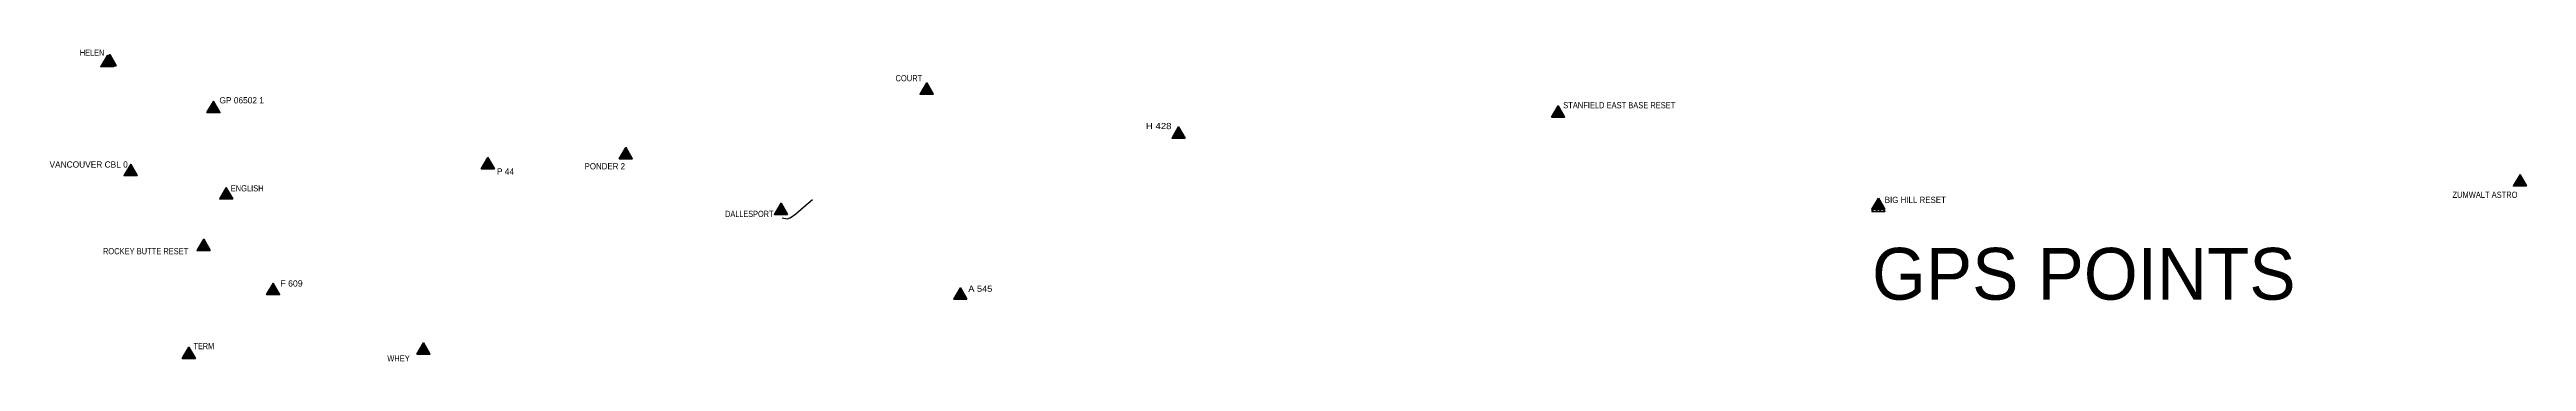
# Model space of a CAD drawing. Header units: feet. Extents: x -1054768 to 1163839, y -940989 to 791041.
# Drawn here: x -496683 to 1033069, y -781951 to -589181 of the extents above; entities that cross this region are included whole.
import ezdxf
from ezdxf.enums import TextEntityAlignment as Align

# ---------------------------------------------------------------- set-up
doc = ezdxf.new("R2010")
doc.units = ezdxf.units.FT
doc.header["$LTSCALE"] = 1500
for name, color, linetype, lineweight in [('1', 7, 'Continuous', 25), ('34', 7, 'Continuous', 35), ('35', 7, 'Continuous', 106)]:
    doc.layers.add(name, color=color, linetype=linetype, lineweight=lineweight)
doc.layers.add('31', color=7, linetype='Continuous')
doc.layers.add('4', color=7, linetype='Continuous')

msp = doc.modelspace()

# ---------------------------------------------------------------- texts
at = {"layer": '31'}
for s, width, p in [('HELEN', 0.85, (-477943, -593031)), ('COURT', 0.9, (25821, -608816)), ('STANFIELD EAST BASE RESET', 0.9, (438165, -625498)), ('H 428', 1.15, (180438, -638372)), ('ENGLISH', 0.9, (-384807, -676864)), ('PONDER 2', 0.95, (-166245, -663214)), ('BIG HILL RESET', 0.95, (636750, -684019)), ('ZUMWALT ASTRO', 0.9, (987386, -680841)), ('DALLESPORT', 0.85, (-79472, -692669)), ('ROCKEY BUTTE RESET', 0.9, (-463722, -715699)), ('F 609', 1.05, (-354166, -735640)), ('A 545', 1.1, (70755, -738921)), ('TERM', 0.8, (-407718, -774345)), ('WHEY', 0.9, (-288103, -781951))]:
    msp.add_text(s, height=3850, dxfattribs=dict(at, width=width)).set_placement(p)
for s, p in [('GP 06502 1', (-391742, -622474)), ('VANCOUVER CBL 0', (-496706, -662149)), ('P 44', (-220403, -666469))]:
    msp.add_text(s, height=3850, dxfattribs=at).set_placement(p)
at = {"layer": '4'}
msp.add_text('GPS POINTS', height=32000, dxfattribs=at).set_placement((759676, -743758), align=Align.CENTER)

# ---------------------------------------------------------------- hatches: boundary and pattern name
at = {"layer": '34'}
for points in [[(-459544, -592343), (-463629, -599265), (-455578, -599247)], [(45096, -609860), (41010, -616782), (49062, -616764)], [(-395394, -621276), (-399480, -628197), (-391428, -628180)], [(435041, -624046), (430955, -630968), (439007, -630950)], [(200645, -637048), (196559, -643970), (204610, -643952)], [(-225931, -655973), (-230017, -662895), (-221966, -662877)], [(-140717, -649801), (-144803, -656722), (-136752, -656705)], [(-446534, -660185), (-450619, -667107), (-442568, -667089)], [(1029103, -666570), (1025018, -673492), (1033069, -673474)], [(-387516, -674592), (-391601, -681514), (-383550, -681496)], [(-44905, -684194), (-48990, -691115), (-40939, -691098)], [(632785, -680969), (628699, -687890), (636750, -687873)], [(-401459, -706383), (-405545, -713305), (-397494, -713287)], [(-358571, -733676), (-362657, -740597), (-354606, -740580)], [(65837, -736444), (61752, -743366), (69803, -743348)], [(-410585, -773150), (-414671, -780071), (-406620, -780054)], [(-265747, -770489), (-269833, -777410), (-261782, -777393)]]:
    msp.add_hatch(color=256, dxfattribs=at).paths.add_polyline_path(points)

# ---------------------------------------------------------------- linework, layer by layer
at = {"layer": '1'}
msp.add_lwpolyline([(-44238, -693129), (-41110, -693776), (-39168, -693236), (-35717, -690646), (-30755, -686327), (-25577, -681901)], dxfattribs=at)
at = {"layer": '34'}
for points in [[(-459544, -592343), (-463629, -599265), (-455578, -599247)], [(45096, -609860), (41010, -616782), (49062, -616764)], [(-395394, -621276), (-399480, -628197), (-391428, -628180)], [(435041, -624046), (430955, -630968), (439007, -630950)], [(200645, -637048), (196559, -643970), (204610, -643952)], [(-225931, -655973), (-230017, -662895), (-221966, -662877)], [(-140717, -649801), (-144803, -656722), (-136752, -656705)], [(-446534, -660185), (-450619, -667107), (-442568, -667089)], [(1029103, -666570), (1025018, -673492), (1033069, -673474)], [(-387516, -674592), (-391601, -681514), (-383550, -681496)], [(-44905, -684194), (-48990, -691115), (-40939, -691098)], [(632785, -680969), (628699, -687890), (636750, -687873)], [(-401459, -706383), (-405545, -713305), (-397494, -713287)], [(-358571, -733676), (-362657, -740597), (-354606, -740580)], [(65837, -736444), (61752, -743366), (69803, -743348)], [(-410585, -773150), (-414671, -780071), (-406620, -780054)], [(-265747, -770489), (-269833, -777410), (-261782, -777393)]]:
    msp.add_lwpolyline(points, close=True, dxfattribs=at)
at = {"layer": '35'}
for p, q in [((-462677, -595768), (-459296, -595768)), ((-460197, -599247), (-461888, -596319)), ((-461269, -595247), (-457888, -595247)), ((-458960, -599247), (-457269, -596319)), ((-461606, -599768), (-463296, -596840)), ((-460368, -599768), (-458678, -596840)), ((-396048, -628180), (-397738, -625252)), ((-397119, -624180), (-393738, -624180)), ((-394810, -628180), (-393120, -625251)), ((44442, -616764), (42752, -613836)), ((43371, -612764), (46752, -612764)), ((45680, -616764), (47370, -613835)), ((433316, -626950), (436697, -626950)), ((199991, -643952), (198301, -641024)), ((198920, -639952), (202301, -639952)), ((201229, -643952), (202919, -641023)), ((434387, -630950), (432697, -628022)), ((435625, -630950), (437315, -628021)), ((-141371, -656705), (-143061, -653777)), ((-142442, -652705), (-139061, -652705)), ((-140133, -656705), (-138443, -653776)), ((-447187, -667089), (-448878, -664161)), ((-448258, -663089), (-444878, -663089)), ((-445950, -667089), (-444259, -664160)), ((-226585, -662877), (-228275, -659949)), ((-227656, -658877), (-224275, -658877)), ((-225347, -662877), (-223657, -659948)), ((1028450, -673474), (1026759, -670546)), ((1027379, -669474), (1030759, -669474)), ((1029687, -673474), (1031378, -670545)), ((-388169, -681496), (-389860, -678568)), ((-389241, -677496), (-385860, -677496)), ((-386932, -681496), (-385241, -678567)), ((-45558, -691098), (-47249, -688170)), ((-46630, -687098), (-43249, -687098)), ((-44321, -691098), (-42630, -688169)), ((632204, -689215), (630514, -686287)), ((631133, -685215), (634514, -685215)), ((633442, -689215), (635132, -686286)), ((-402113, -713287), (-403803, -710359)), ((-403184, -709287), (-399803, -709287)), ((-400875, -713287), (-399185, -710358)), ((-359225, -740580), (-360915, -737652)), ((-360296, -736580), (-356915, -736580)), ((-357987, -740580), (-356297, -737651)), ((65184, -743348), (63493, -740420)), ((64113, -739348), (67493, -739348)), ((66421, -743348), (68112, -740420)), ((-411239, -780054), (-412929, -777126)), ((-412310, -776054), (-408929, -776054)), ((-410001, -780054), (-408311, -777125)), ((-266401, -777393), (-268091, -774465)), ((-267472, -773393), (-264091, -773393)), ((-265163, -777393), (-263473, -774464))]:
    msp.add_line(p, q, dxfattribs=at)
for points in [[(-464987, -599768), (-456987, -599768), (-460952, -592864), (-460952, -592864), (-465038, -599786), (-465038, -599786)], [(-463578, -599247), (-455578, -599247), (-459544, -592343), (-459544, -592343), (-463629, -599265), (-463629, -599265)], [(41062, -616764), (49062, -616764), (45096, -609860), (45096, -609860), (41010, -616782), (41010, -616782)], [(-399428, -628180), (-391428, -628180), (-395394, -621276), (-395394, -621276), (-399480, -628197), (-399480, -628197)], [(431007, -630950), (439007, -630950), (435041, -624046), (435041, -624046), (430955, -630968), (430955, -630968)], [(196610, -643952), (204610, -643952), (200645, -637048), (200645, -637048), (196559, -643970), (196559, -643970)], [(-229966, -662877), (-221966, -662877), (-225931, -655973), (-225931, -655973), (-230017, -662895), (-230017, -662895)], [(-144752, -656705), (-136752, -656705), (-140717, -649801), (-140717, -649801), (-144803, -656722), (-144803, -656722)], [(-450568, -667089), (-442568, -667089), (-446534, -660185), (-446534, -660185), (-450619, -667107), (-450619, -667107)], [(1025069, -673474), (1033069, -673474), (1029103, -666570), (1029103, -666570), (1025018, -673492), (1025018, -673492)], [(-391550, -681496), (-383550, -681496), (-387516, -674592), (-387516, -674592), (-391601, -681514), (-391601, -681514)], [(-48939, -691098), (-40939, -691098), (-44905, -684194), (-44905, -684194), (-48990, -691115), (-48990, -691115)], [(628823, -689215), (636823, -689215), (632858, -682311), (632858, -682311), (628772, -689232), (628772, -689232)], [(-405494, -713287), (-397494, -713287), (-401459, -706383), (-401459, -706383), (-405545, -713305), (-405545, -713305)], [(-362606, -740580), (-354606, -740580), (-358571, -733676), (-358571, -733676), (-362657, -740597), (-362657, -740597)], [(61803, -743348), (69803, -743348), (65837, -736444), (65837, -736444), (61752, -743366), (61752, -743366)], [(-414620, -780054), (-406620, -780054), (-410585, -773150), (-410585, -773150), (-414671, -780071), (-414671, -780071)], [(-269782, -777393), (-261782, -777393), (-265747, -770489), (-265747, -770489), (-269833, -777410), (-269833, -777410)]]:
    msp.add_lwpolyline(points, dxfattribs=at)

msp.set_redraw_order([(e.dxf.handle, doc.entitydb.next_handle()) for e in msp.query("TEXT MTEXT ATTDEF DIMENSION ARC_DIMENSION")])  # texts and dimensions are drawn at this point

doc.saveas('drawing.dxf')
